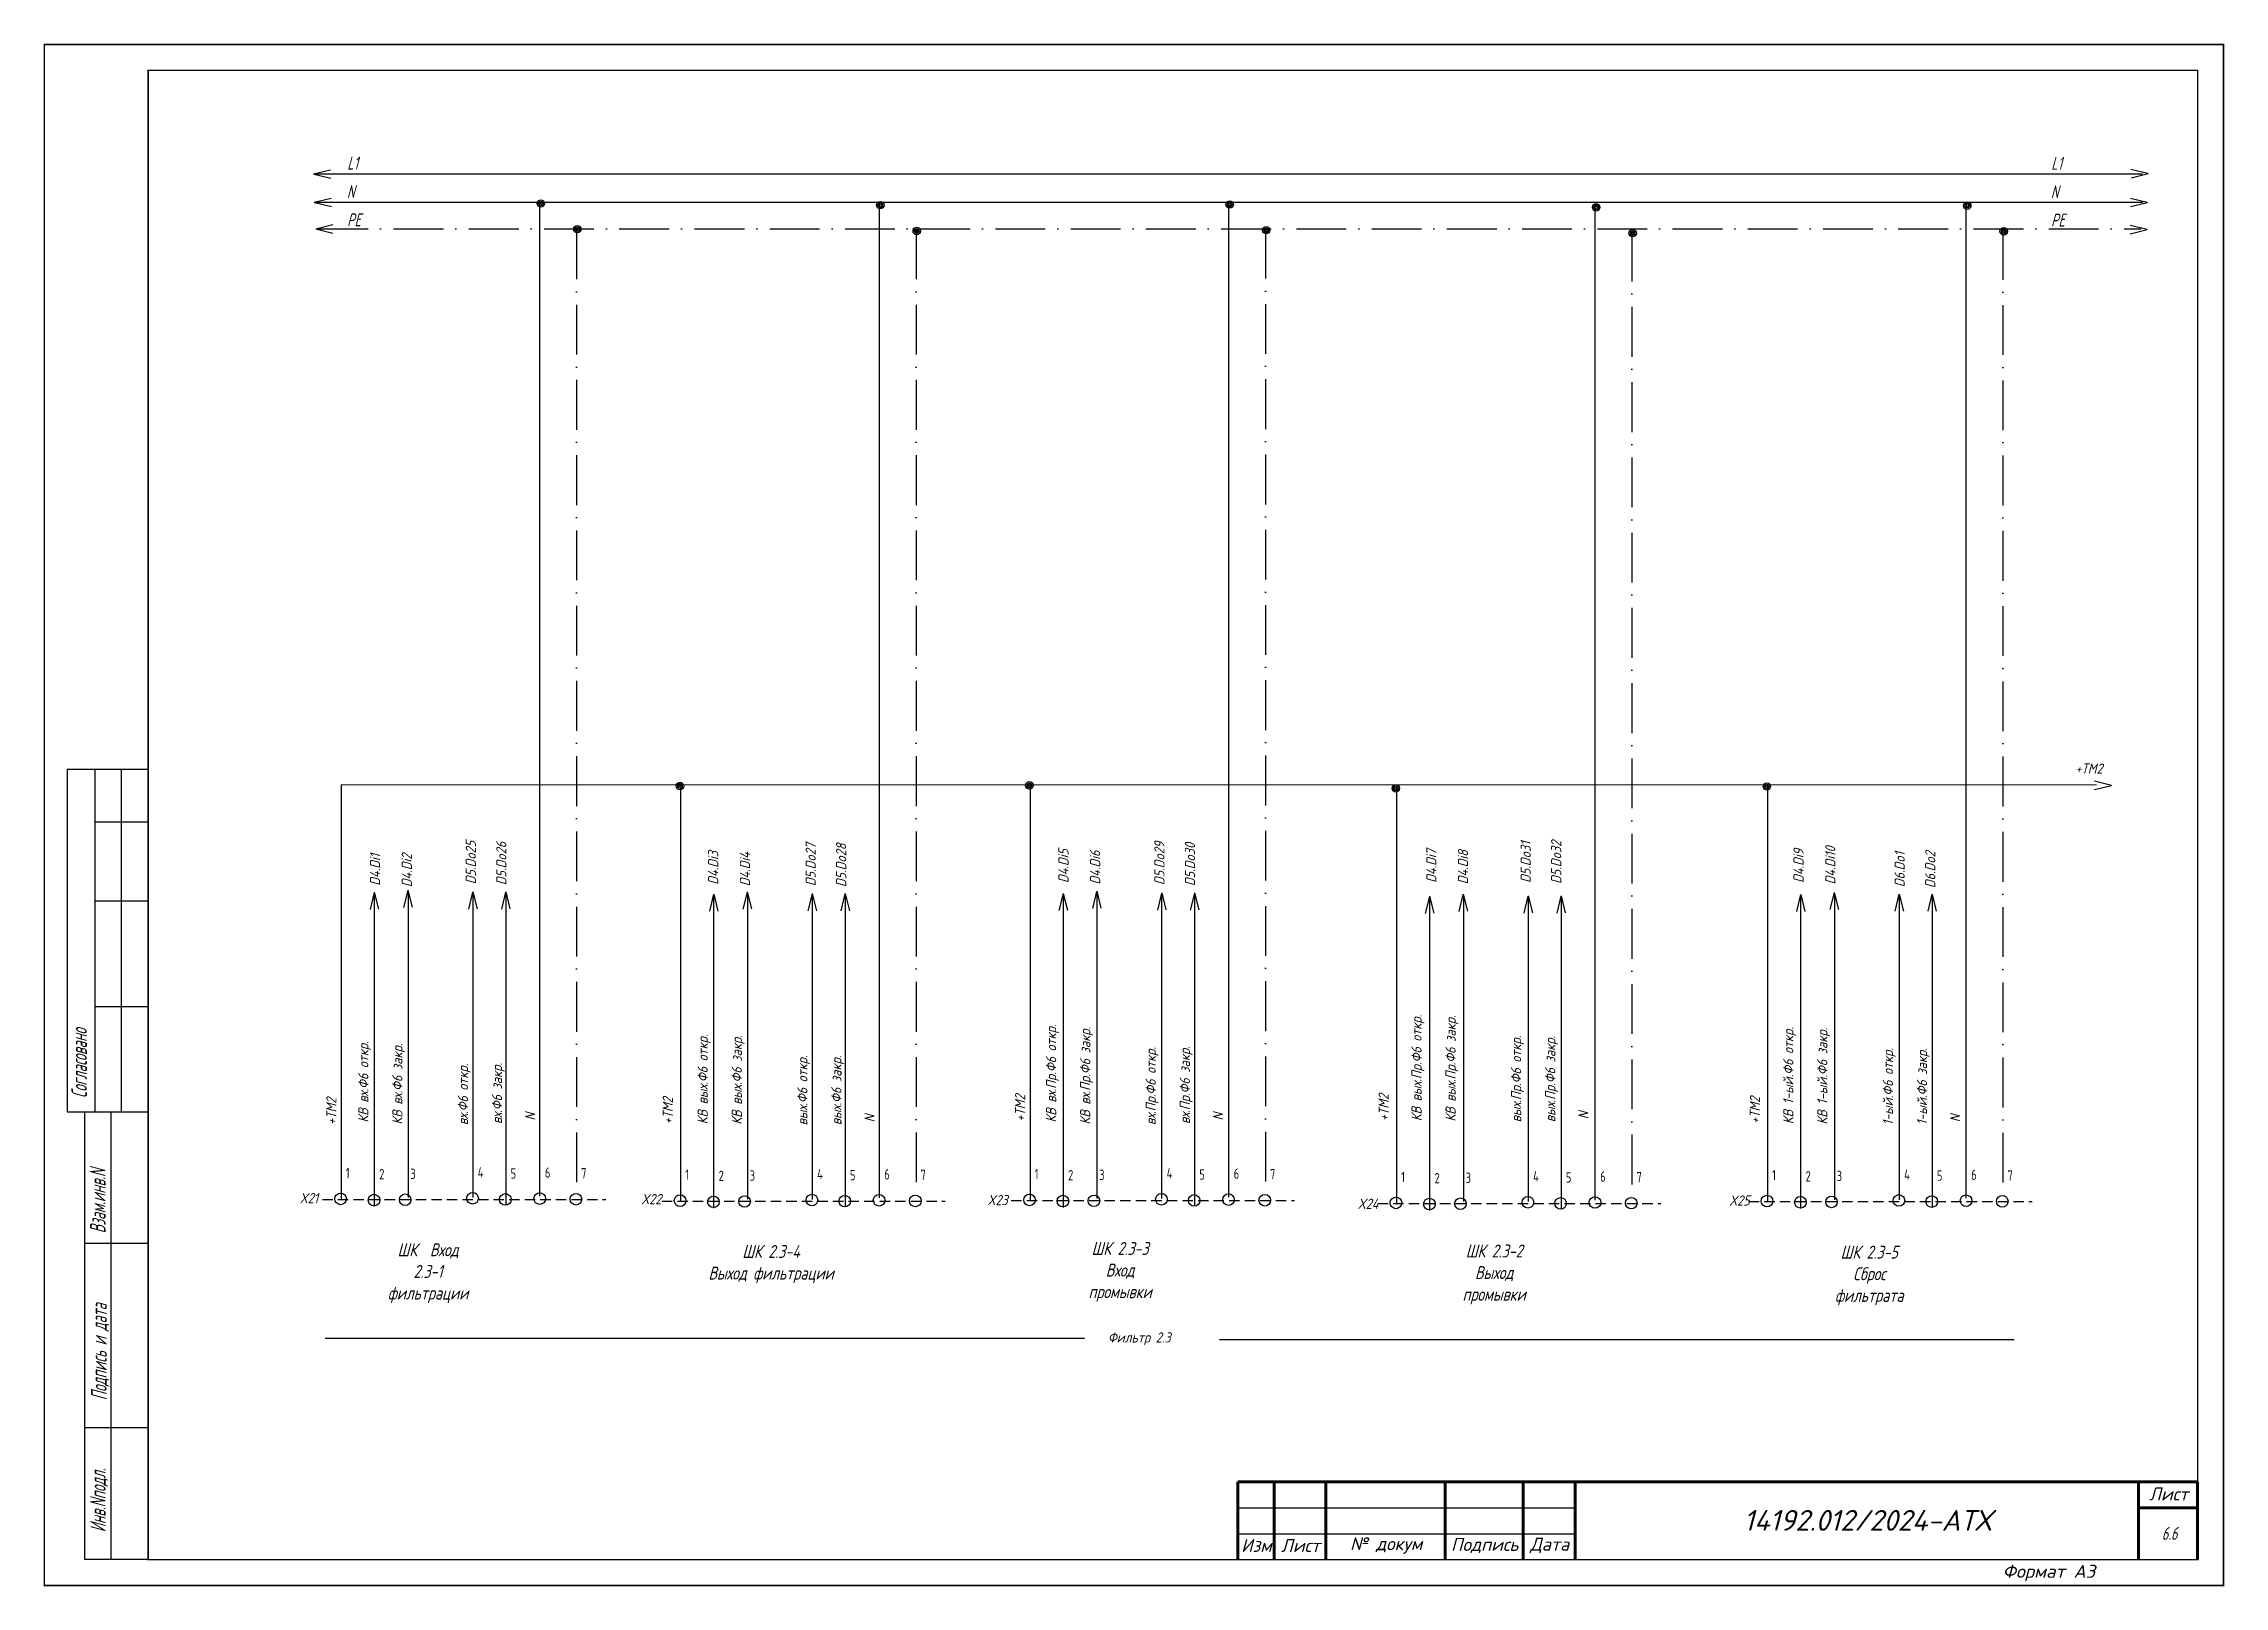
# Model space of a CAD drawing. Header units: millimetres. Extents: x 1463 to 10524, y 7125 to 13164.
# Drawn here: x 5186.1 to 5606.4, y 9092.5 to 9389.8 of the extents above; entities that cross this region are included whole.
import ezdxf
from ezdxf.enums import TextEntityAlignment as Align

# ---------------------------------------------------------------- set-up
doc = ezdxf.new("R2010")
doc.units = ezdxf.units.MM
doc.header["$LTSCALE"] = 4
for name, pattern in [('ACAD_ISO10W100', [18, 12, -3, 0, -3]), ('DASHED', [0.75, 0.5, -0.25]), ('SolidLine', [0])]:
    doc.linetypes.add(name, pattern=pattern)
for name, color, linetype in [('LOC', 8, 'Continuous'), ('RED_2.5mm^2', 1, 'Continuous'), ('SYMS', 7, 'Continuous'), ('Вспомогательная', 1, 'Continuous'), ('Текст', 2, 'Continuous')]:
    doc.layers.add(name, color=color, linetype=linetype)
for name, color, linetype, lineweight in [('RAMKA', 7, 'Continuous', 25), ('SHTAMP', 7, 'SolidLine', 25), ('Основеая', 5, 'Continuous', 60), ('СХЕМА', 7, 'Continuous', 25)]:
    doc.layers.add(name, color=color, linetype=linetype, lineweight=lineweight)
doc.styles.add('COTES', font='cs_gost2304.shx', dxfattribs={"width": 0.75, "oblique": 15})
doc.styles.add('ISOCPEUR', font='isocpeui.ttf')
doc.styles.add('Simplex00.10.00', font='simplex.shx')
doc.styles.add('Simplex25.085.15', font='GOST_A.TTF', dxfattribs={"width": 0.85, "oblique": 15, "height": 2.5})
doc.styles.add('WD', font='romans.shx')
doc.styles.add('ГОСТ', font='isocpeur.ttf', dxfattribs={"oblique": 15})
doc.styles.add('Стиль мой-1', font='GOST_A.TTF', dxfattribs={"width": 0.85, "oblique": 15, "height": 2.5})

msp = doc.modelspace()

# ---------------------------------------------------------------- texts
at = {"style": 'Simplex25.085.15', "oblique": 15}
for s, height, width, p in [('L1', 2.5, 0.85, (5244.61, 9365.56)), ('L1', 2.5, 0.85, (5573.02, 9365.52)), ('N', 2.5, 0.85, (5244.54, 9360.08)), ('N', 2.5, 0.85, (5572.94, 9360.04)), ('PE', 2.5, 0.85, (5244.59, 9354.61)), ('PE', 2.5, 0.85, (5572.99, 9354.57)), ('+ТМ2', 1.961, 1.083459, (5577.67, 9249.14)), ('X21', 1.961, 1.083459, (5235.44, 9166.36)), ('X22', 1.961, 1.083459, (5301.27, 9166.17)), ('X23', 1.961, 1.083459, (5367.99, 9165.99)), ('X24', 1.961, 1.083459, (5439.36, 9165.27)), ('X25', 1.961, 1.083459, (5510.96, 9165.91)), ('Фильтр 2.3', 1.961, 1.083459, (5391.21, 9139.52))]:
    msp.add_text(s, height=height, dxfattribs=dict(at, width=width)).set_placement(p)
at = {"color": 3, "style": 'Simplex25.085.15', "oblique": 15, "width": 1.083459}
for s, p in [('D4.Di2', (5257.06, 9227.26)), ('D5.Do25', (5269.4, 9227.84)), ('D5.Do26', (5275.28, 9227.65)), ('D4.Di3', (5316.12, 9227.74)), ('D4.Di4', (5322.24, 9227.44)), ('D5.Do27', (5334.9, 9227.47)), ('D5.Do28', (5340.78, 9227.28)), ('D4.Di5', (5383.62, 9228.07)), ('D4.Di6', (5389.74, 9227.78)), ('D5.Do29', (5402.12, 9227.67)), ('D5.Do30', (5408.01, 9227.48)), ('D4.Di7', (5454.52, 9228.11)), ('D4.Di8', (5460.64, 9227.82)), ('D5.Do31', (5472.71, 9228.09)), ('D5.Do32', (5478.59, 9227.9)), ('D4.Di9', (5525.3, 9228.1)), ('D4.Di10', (5531.42, 9227.81)), ('D6.Do1', (5544.79, 9227.27)), ('D6.Do2', (5550.68, 9227.08)), ('D4.Di1', (5250.94, 9227.55))]:
    msp.add_text(s, height=1.961, rotation=90, dxfattribs=at).set_placement(p)
at = {"style": 'Simplex25.085.15', "oblique": 15, "width": 1.083459}
for s, height, p in [('КВ вх.Пр.Ф6 откр.', 1.9613, (5381.25, 9181.91)), ('КВ вых.Пр.Ф6 откр.', 1.9613, (5451.67, 9182.16)), ('КВ вых.Пр.Ф6 закр.', 1.9613, (5458.24, 9182.09)), ('КВ вх.Ф6 откр.', 1.9613, (5248.69, 9181.9)), ('КВ вх.Ф6 закр.', 1.9613, (5255.26, 9181.51)), ('КВ вых.Ф6 откр.', 1.9613, (5314.1, 9181.57)), ('КВ вых.Ф6 закр.', 1.9613, (5320.67, 9181.5)), ('КВ вх.Пр.Ф6 закр.', 1.9613, (5387.82, 9181.52)), ('вх.Пр.Ф6 откр.', 1.9613, (5400.45, 9181.41)), ('вх.Пр.Ф6 закр.', 1.9613, (5407.02, 9181.63)), ('вых.Пр.Ф6 откр.', 1.9613, (5470.87, 9181.95)), ('вых.Пр.Ф6 закр.', 1.9613, (5477.44, 9181.98)), ('КВ 1-ый.Ф6 откр.', 1.9613, (5523.32, 9181.59)), ('КВ 1-ый.Ф6 закр.', 1.9613, (5529.88, 9181.52)), ('1-ый.Ф6 откр.', 1.9613, (5542.52, 9181.38)), ('вх.Ф6 откр.', 1.9613, (5267.89, 9181.4)), ('вх.Ф6 закр.', 1.9613, (5274.46, 9181.62)), ('вых.Ф6 откр.', 1.9613, (5333.3, 9181.36)), ('вых.Ф6 закр.', 1.9613, (5339.87, 9181.4)), ('1-ый.Ф6 закр.', 1.9613, (5549.09, 9181.42)), ('+ТМ2', 1.961, (5242.54, 9181.45)), ('N', 1.96, (5280.85, 9182.29)), ('+ТМ2', 1.961, (5307.37, 9181.54)), ('N', 1.96, (5346.27, 9181.95)), ('+ТМ2', 1.961, (5375.27, 9182.08)), ('N', 1.96, (5413.42, 9182.3)), ('+ТМ2', 1.961, (5445.34, 9182.18)), ('N', 1.96, (5483.84, 9182.54)), ('+ТМ2', 1.961, (5516.89, 9181.64)), ('N', 1.96, (5555.48, 9181.97))]:
    msp.add_text(s, height=height, rotation=90, dxfattribs=at).set_placement(p)
at = {"color": 7, "lineweight": 25, "insert": (5594.34, 9103.99), "char_height": 2.5, "attachment_point": 1, "style": 'Стиль мой-1'}
msp.add_mtext_dynamic_manual_height_columns('6.6', width=5.3031, gutter_width=12.5, heights=[0], dxfattribs=at)
at = {"layer": 'SHTAMP', "color": 0, "style": 'ISOCPEUR'}
msp.add_text('14192.012/2024-АТХ', height=4, dxfattribs=at).set_placement((5537.58, 9103.25), align=Align.CENTER)
at = {"layer": 'SYMS', "linetype": 'Continuous', "char_height": 2.5, "attachment_point": 2}
for s, insert, width in [('{\\Fsimplex|c204;\\Q15;\\W0.75;\\C0;ШК  Вход 2.3-1 фильтрации}', (5260.18, 9158.64), 16.2192), ('{\\Fsimplex|c204;\\Q15;\\W0.75;\\C0;ШК 2.3-3\\PВход промывки}', (5393.56, 9158.9), 16.2192), ('{\\Fsimplex|c204;\\Q15;\\W0.75;\\C0;ШК 2.3-2 Выход промывки}', (5465.65, 9158.41), 16.2192), ('{\\Fsimplex|c204;\\Q15;\\W0.75;\\C0;ШК 2.3-4\\PВыход фильтрации}', (5326.29, 9158.32), 27.2347), ('{\\Fsimplex|c204;\\Q15;\\W0.75;\\C0;ШК 2.3-5\\PСброс фильтрата}', (5537.94, 9158.19), 16.2192)]:
    msp.add_mtext(s, dxfattribs=dict(at, insert=insert, width=width))

# ---------------------------------------------------------------- blocks, each defined once
blk = doc.blocks.new('Формат А3')
at = {"color": 0, "linetype": 'Continuous', "const_width": 0.3}
for points in [[(-420, 297), (0, 297), (0, 0), (-420, 0)], [(-400, 5), (-400, 292), (-5, 292), (-5, 5)]]:
    blk.add_lwpolyline(points, close=True, dxfattribs=at)
at = {"color": 0, "linetype": 'Continuous', "style": 'Simplex00.10.00', "oblique": 15}
blk.add_text('Формат А3', height=2.5, dxfattribs=at).set_placement((-33.67, 2.75), align=Align.MIDDLE_CENTER)
blk = doc.blocks.new('A$C73A268AF')
at = {"lineweight": 30}
for p, q in [((4.57, 157.46), (20.05, 157.46)), ((4.57, 157.46), (4.57, 91.46)), ((9.89, 157.46), (9.89, 91.46)), ((14.97, 157.46), (14.97, 91.46)), ((9.89, 147.31), (20.05, 147.31)), ((9.89, 132.08), (20.05, 132.08)), ((9.89, 111.77), (20.05, 111.77)), ((4.57, 91.46), (20.05, 91.46)), ((7.96, 5.15), (7.96, 91.46)), ((13.04, 5.15), (13.04, 91.46)), ((20.15, 66.08), (7.96, 66.08)), ((20.15, 30.54), (7.96, 30.54))]:
    blk.add_line(p, q, dxfattribs=at)
blk.add_lwpolyline([(20.15, 5.15), (7.96, 5.15)], dxfattribs=at)
at = {"layer": 'Вспомогательная', "color": 7}
for p, q in [((230.15, 15.15), (295.15, 15.15)), ((230.15, 10.15), (295.15, 10.15)), ((230.15, 5.15), (295.15, 5.15))]:
    blk.add_line(p, q, dxfattribs=at)
at = {"layer": 'Основеая', "color": 7}
for p, q in [((230.15, 20.15), (230.15, 5.15)), ((415.15, 20.15), (230.15, 20.15)), ((237.15, 20.15), (237.15, 5.15)), ((247.15, 20.15), (247.15, 5.15)), ((270.15, 20.15), (270.15, 5.15)), ((285.15, 20.15), (285.15, 5.15)), ((295.15, 20.15), (295.15, 5.15)), ((403.72, 20.15), (403.72, 5.15)), ((415.15, 20.15), (415.15, 5.15)), ((403.72, 15.15), (415.15, 15.15))]:
    blk.add_line(p, q, dxfattribs=at)
blk.add_blockref('Формат А3', (420.15, 0.15))
at = {"layer": 'RAMKA', "style": 'COTES', "oblique": 15, "width": 0.75}
for s, p in [('Согласовано', (8.35, 94.1)), ('Взам.инв.N', (11.94, 68.02)), ('Подпись и дата', (12.17, 35.86)), ('Инв.Nподл.', (11.97, 10.43))]:
    blk.add_text(s, height=3, rotation=90, dxfattribs=at).set_placement(p)
at = {"layer": 'Текст', "color": 7, "char_height": 2.5, "style": 'ГОСТ'}
for s, insert, width, attachment_point in [('{\\fISOCPEUR|b0|i0|c204|p34;Лист}', (413.32, 17.81), 11.4585, 6), ('{\\fISOCPEUR|b0|i0|c204|p34;Изм}', (233.75, 7.88), 7, 5), ('{\\fISOCPEUR|b0|i0|c204|p34;Лист}', (242.25, 7.88), 10, 5), ('{\\fISOCPEUR|b0|i0|c204|p34;№ докум}', (258.75, 7.88), 23, 5), ('{\\fISOCPEUR|b0|i0|c204|p34;Подпись}', (277.75, 7.88), 15, 5), ('{\\fISOCPEUR|b0|i0|c204|p34;Дата}', (290.25, 7.88), 10, 5)]:
    blk.add_mtext(s, dxfattribs=dict(at, insert=insert, width=width, attachment_point=attachment_point))
blk = doc.blocks.new('WDDOT')
for radius in [0.72, 0.449, 0.223]:
    blk.add_circle((0, 0), radius)
blk = doc.blocks.new('VT0W02')
blk.add_circle((0, 0), 0.0699)
at = {"style": 'WD'}
for tag, p, width in [('INST', (0.062, 0.42), 0.7), ('LOC', (0.062, 0.25), 0.7), ('DESC1', (0.053, -0.385), 0.8)]:
    blk.add_attdef(tag, p, '', height=0.125, dxfattribs=dict(at, width=width))
at = {"style": 'WD', "flags": 1}
for tag, p, height in [('X4TERM01', (-0.07, 0), 0.0125), ('X4TERMDESC01', (-0.055, -0.023), 0.025), ('X2TERMDESC01', (-0.006, 0.029), 0.025), ('STRIPSEQ', (0, 0), 0.00125), ('X2TERM01', (0, 0.07), 0.0125), ('X1TERMDESC01', (0.039, -0.003), 0.025), ('X1TERM01', (0.07, 0), 0.0125), ('LINKTERM', (0, -0.002), 0.00125), ('X8TERM01', (0, -0.07), 0.0125), ('X8TERMDESC01', (0, -0.054), 0.025)]:
    blk.add_attdef(tag, p, '', height=height, dxfattribs=at)
at = {"linetype": 'Continuous', "style": 'WD'}
for tag, p, height, width, flags in [('WIRENO', (0.062, 0.094), 0.125, 0.8, 8), ('TAGSTRIP', (0.053, -0.229), 0.125, 0.9, 8), ('DESC2', (0.053, -0.541), 0.125, 0.8, 8), ('CAT', (0.213, -0.406), 0.109, 0.8, 1), ('DESC3', (0.053, -0.698), 0.125, 0.8, 8)]:
    blk.add_attdef(tag, p, '', height=height, dxfattribs=dict(at, width=width, flags=flags))
at = {"linetype": 'Continuous', "style": 'WD', "width": 0.8, "flags": 1}
blk.add_attdef('MFG', text='', height=0.109, dxfattribs=at).set_placement((0.088, -0.406), align=Align.RIGHT)
at = {"style": 'WD', "width": 0.7, "flags": 1}
blk.add_attdef('ASSYCODE', (0.062, -0.281), '', height=0.01, dxfattribs=at)

# ---------------------------------------------------------------- linework, layer by layer
at = {"linetype": 'DASHED'}
for p, q in [((5239.82, 9167.1), (5294.42, 9167.1)), ((5305.23, 9166.77), (5359.83, 9166.77)), ((5372.58, 9166.9), (5427.18, 9166.9)), ((5443.21, 9166.34), (5497.81, 9166.34)), ((5514.72, 9166.69), (5569.32, 9166.69))]:
    msp.add_line(p, q, dxfattribs=at)
at = {"color": 7, "ltscale": 0.2}
for p, q in [((5386.73, 9140.27), (5240.33, 9140.27)), ((5412.69, 9140.1), (5565.87, 9140.1))]:
    msp.add_line(p, q, dxfattribs=at)
at = {"layer": 'RED_2.5mm^2', "linetype": 'Continuous', "ltscale": 0.2}
for p, q in [((5238.65, 9364.74), (5590.63, 9364.74)), ((5238.25, 9359.26), (5590.67, 9359.26)), ((5281.69, 9359.18), (5281.69, 9167.75)), ((5347.11, 9359.18), (5347.11, 9167.41)), ((5414.46, 9359.31), (5414.46, 9167.55)), ((5485.09, 9358.75), (5485.09, 9166.98)), ((5556.59, 9359.1), (5556.59, 9167.33)), ((5243.45, 9246.99), (5243.45, 9167.16)), ((5376.22, 9246.91), (5376.22, 9166.96)), ((5518.35, 9246.72), (5518.35, 9166.74)), ((5308.87, 9246.44), (5308.87, 9166.82)), ((5446.85, 9246.51), (5446.85, 9166.39)), ((5249.8, 9225.97), (5249.8, 9165.74)), ((5256.35, 9226.13), (5256.35, 9167.46)), ((5268.8, 9226.23), (5268.8, 9167.45)), ((5275.15, 9226.26), (5275.15, 9166.03)), ((5315.22, 9225.64), (5315.22, 9165.4)), ((5321.76, 9225.79), (5321.76, 9167.12)), ((5334.22, 9225.9), (5334.22, 9167.11)), ((5340.56, 9225.93), (5340.56, 9165.69)), ((5382.57, 9225.77), (5382.57, 9165.54)), ((5389.11, 9225.93), (5389.11, 9167.26)), ((5401.57, 9226.04), (5401.57, 9167.25)), ((5407.91, 9226.06), (5407.91, 9165.83)), ((5531.25, 9225.71), (5531.25, 9167.04)), ((5543.7, 9225.82), (5543.7, 9167.03)), ((5550.05, 9225.85), (5550.05, 9165.61)), ((5453.2, 9225.21), (5453.2, 9164.97)), ((5459.74, 9225.36), (5459.74, 9166.69)), ((5472.19, 9225.47), (5472.19, 9166.68)), ((5478.54, 9225.5), (5478.54, 9165.26)), ((5524.7, 9225.56), (5524.7, 9165.32))]:
    msp.add_line(p, q, dxfattribs=at)
at = {"layer": 'RED_2.5mm^2', "linetype": 'ACAD_ISO10W100', "ltscale": 0.2}
for p, q in [((5239.05, 9354.11), (5590.27, 9354.11)), ((5288.82, 9354.01), (5288.82, 9168.74)), ((5354.23, 9354.01), (5354.23, 9168.4)), ((5421.58, 9354.14), (5421.58, 9168.54)), ((5492.21, 9353.58), (5492.21, 9167.97)), ((5563.71, 9353.93), (5563.71, 9168.33))]:
    msp.add_line(p, q, dxfattribs=at)
at = {"layer": 'SYMS', "linetype": 'Continuous', "ltscale": 0.2}
for p, q in [((5238.13, 9364.71), (5241.4, 9365.52)), ((5238.17, 9364.68), (5241.44, 9363.88)), ((5591.66, 9364.77), (5588.39, 9365.57)), ((5591.69, 9364.74), (5588.42, 9363.92)), ((5238.25, 9359.26), (5241.52, 9360.07)), ((5238.29, 9359.22), (5241.55, 9358.43)), ((5591.54, 9359.2), (5588.28, 9360)), ((5591.58, 9359.17), (5588.31, 9358.35)), ((5238.54, 9354.16), (5241.81, 9354.97)), ((5238.57, 9354.12), (5241.84, 9353.32)), ((5591.49, 9353.98), (5588.22, 9354.78)), ((5591.53, 9353.95), (5588.25, 9353.14)), ((5584.62, 9246.87), (5581.36, 9247.67)), ((5584.66, 9246.83), (5581.39, 9246.02)), ((5249.8, 9226.25), (5249, 9222.98)), ((5249.83, 9226.28), (5250.64, 9223.01)), ((5256.26, 9226.64), (5255.46, 9223.37)), ((5256.29, 9226.68), (5257.1, 9223.41)), ((5268.78, 9226.31), (5267.99, 9223.05)), ((5268.82, 9226.35), (5269.63, 9223.08)), ((5275.13, 9226.31), (5274.33, 9223.05)), ((5275.16, 9226.35), (5275.97, 9223.08)), ((5315.21, 9225.91), (5314.41, 9222.64)), ((5315.25, 9225.95), (5316.06, 9222.67)), ((5321.67, 9226.31), (5320.87, 9223.04)), ((5321.71, 9226.34), (5322.52, 9223.07)), ((5334.2, 9225.98), (5333.4, 9222.71)), ((5334.23, 9226.02), (5335.04, 9222.74)), ((5340.54, 9225.98), (5339.74, 9222.71)), ((5340.58, 9226.02), (5341.39, 9222.74)), ((5382.56, 9226.05), (5381.76, 9222.78)), ((5382.6, 9226.08), (5383.41, 9222.81)), ((5389.02, 9226.44), (5388.22, 9223.18)), ((5389.06, 9226.48), (5389.87, 9223.21)), ((5401.55, 9226.12), (5400.75, 9222.85)), ((5401.58, 9226.15), (5402.39, 9222.88)), ((5407.89, 9226.12), (5407.09, 9222.85)), ((5407.93, 9226.15), (5408.74, 9222.88)), ((5459.65, 9225.88), (5458.85, 9222.61)), ((5459.68, 9225.91), (5460.49, 9222.64)), ((5472.21, 9225.59), (5473.02, 9222.31)), ((5478.55, 9225.59), (5479.37, 9222.31)), ((5524.7, 9225.83), (5523.9, 9222.56)), ((5524.73, 9225.87), (5525.54, 9222.6)), ((5531.16, 9226.23), (5530.36, 9222.96)), ((5531.19, 9226.27), (5532, 9222.99)), ((5543.68, 9225.9), (5542.88, 9222.63)), ((5543.72, 9225.94), (5544.53, 9222.67)), ((5550.03, 9225.9), (5549.23, 9222.63)), ((5550.06, 9225.94), (5550.87, 9222.67)), ((5453.19, 9225.48), (5452.39, 9222.21)), ((5453.22, 9225.52), (5454.03, 9222.25)), ((5472.17, 9225.55), (5471.38, 9222.28)), ((5478.52, 9225.55), (5477.72, 9222.28))]:
    msp.add_line(p, q, dxfattribs=at)
at = {"layer": 'СХЕМА', "color": 1, "linetype": 'Continuous', "lineweight": 20, "ltscale": 30}
msp.add_line((5581.72, 9246.99), (5243.44, 9246.99), dxfattribs=at)

# ---------------------------------------------------------------- block references
at = {"ltscale": 1.2}
msp.add_blockref('A$C73A268AF', (5186.09, 9092.53), dxfattribs=at)
at = {"layer": 'SYMS', "linetype": 'Continuous', "ltscale": 0.2}
for p in [(5281.93, 9359.02), (5347.34, 9358.69), (5414.69, 9358.82), (5485.32, 9358.26), (5556.83, 9358.61), (5288.96, 9354.07), (5354.37, 9353.73), (5421.72, 9353.87), (5492.35, 9353.3), (5563.86, 9353.65), (5308.73, 9246.75), (5376.08, 9246.89), (5446.7, 9246.32), (5518.21, 9246.67)]:
    msp.add_blockref('WDDOT', p, dxfattribs=at)
ref = msp.add_blockref('VT0W02', (5243.34, 9167.2), dxfattribs=dict(at, xscale=16, yscale=16, zscale=16))
ref.add_attrib('LOC', '1', (5244.34, 9171.2), dxfattribs={"layer": 'LOC', "height": 2, "style": 'WD', "width": 0.7})
ref = msp.add_blockref('VT0W02', (5249.78, 9166.96), dxfattribs=dict(at, xscale=16, yscale=16, zscale=16))
ref.add_attrib('LOC', '2', (5250.78, 9170.96), dxfattribs={"layer": 'LOC', "height": 2, "style": 'WD', "width": 0.7})
ref = msp.add_blockref('VT0W02', (5255.77, 9167.03), dxfattribs=dict(at, xscale=16, yscale=16, zscale=16))
ref.add_attrib('LOC', '3', (5256.77, 9171.03), dxfattribs={"layer": 'LOC', "height": 2, "style": 'WD', "width": 0.7})
ref = msp.add_blockref('VT0W02', (5268.77, 9167.32), dxfattribs=dict(at, xscale=16, yscale=16, zscale=16))
ref.add_attrib('LOC', '4', (5269.77, 9171.32), dxfattribs={"layer": 'LOC', "height": 2, "style": 'WD', "width": 0.7})
ref = msp.add_blockref('VT0W02', (5275.08, 9167.09), dxfattribs=dict(at, xscale=16, yscale=16, zscale=16))
ref.add_attrib('LOC', '5', (5276.08, 9171.09), dxfattribs={"layer": 'LOC', "height": 2, "style": 'WD', "width": 0.7})
ref = msp.add_blockref('VT0W02', (5281.7, 9167.26), dxfattribs=dict(at, xscale=16, yscale=16, zscale=16))
ref.add_attrib('LOC', '6', (5282.7, 9171.26), dxfattribs={"layer": 'LOC', "height": 2, "style": 'WD', "width": 0.7})
ref = msp.add_blockref('VT0W02', (5288.69, 9167.14), dxfattribs=dict(at, xscale=16, yscale=16, zscale=16))
ref.add_attrib('LOC', '7', (5289.69, 9171.14), dxfattribs={"layer": 'LOC', "height": 2, "style": 'WD', "width": 0.7})
ref = msp.add_blockref('VT0W02', (5308.76, 9166.86), dxfattribs=dict(at, xscale=16, yscale=16, zscale=16))
ref.add_attrib('LOC', '1', (5309.76, 9170.86), dxfattribs={"layer": 'LOC', "height": 2, "style": 'WD', "width": 0.7})
ref = msp.add_blockref('VT0W02', (5315.19, 9166.63), dxfattribs=dict(at, xscale=16, yscale=16, zscale=16))
ref.add_attrib('LOC', '2', (5316.19, 9170.63), dxfattribs={"layer": 'LOC', "height": 2, "style": 'WD', "width": 0.7})
ref = msp.add_blockref('VT0W02', (5321.18, 9166.7), dxfattribs=dict(at, xscale=16, yscale=16, zscale=16))
ref.add_attrib('LOC', '3', (5322.18, 9170.7), dxfattribs={"layer": 'LOC', "height": 2, "style": 'WD', "width": 0.7})
ref = msp.add_blockref('VT0W02', (5334.18, 9166.98), dxfattribs=dict(at, xscale=16, yscale=16, zscale=16))
ref.add_attrib('LOC', '4', (5335.18, 9170.98), dxfattribs={"layer": 'LOC', "height": 2, "style": 'WD', "width": 0.7})
ref = msp.add_blockref('VT0W02', (5340.49, 9166.76), dxfattribs=dict(at, xscale=16, yscale=16, zscale=16))
ref.add_attrib('LOC', '5', (5341.49, 9170.76), dxfattribs={"layer": 'LOC', "height": 2, "style": 'WD', "width": 0.7})
ref = msp.add_blockref('VT0W02', (5347.11, 9166.93), dxfattribs=dict(at, xscale=16, yscale=16, zscale=16))
ref.add_attrib('LOC', '6', (5348.11, 9170.93), dxfattribs={"layer": 'LOC', "height": 2, "style": 'WD', "width": 0.7})
ref = msp.add_blockref('VT0W02', (5354.1, 9166.81), dxfattribs=dict(at, xscale=16, yscale=16, zscale=16))
ref.add_attrib('LOC', '7', (5355.1, 9170.81), dxfattribs={"layer": 'LOC', "height": 2, "style": 'WD', "width": 0.7})
ref = msp.add_blockref('VT0W02', (5376.11, 9167), dxfattribs=dict(at, xscale=16, yscale=16, zscale=16))
ref.add_attrib('LOC', '1', (5377.11, 9171), dxfattribs={"layer": 'LOC', "height": 2, "style": 'WD', "width": 0.7})
ref = msp.add_blockref('VT0W02', (5382.54, 9166.77), dxfattribs=dict(at, xscale=16, yscale=16, zscale=16))
ref.add_attrib('LOC', '2', (5383.54, 9170.77), dxfattribs={"layer": 'LOC', "height": 2, "style": 'WD', "width": 0.7})
ref = msp.add_blockref('VT0W02', (5388.53, 9166.83), dxfattribs=dict(at, xscale=16, yscale=16, zscale=16))
ref.add_attrib('LOC', '3', (5389.53, 9170.83), dxfattribs={"layer": 'LOC', "height": 2, "style": 'WD', "width": 0.7})
ref = msp.add_blockref('VT0W02', (5401.53, 9167.12), dxfattribs=dict(at, xscale=16, yscale=16, zscale=16))
ref.add_attrib('LOC', '4', (5402.53, 9171.12), dxfattribs={"layer": 'LOC', "height": 2, "style": 'WD', "width": 0.7})
ref = msp.add_blockref('VT0W02', (5407.84, 9166.9), dxfattribs=dict(at, xscale=16, yscale=16, zscale=16))
ref.add_attrib('LOC', '5', (5408.84, 9170.9), dxfattribs={"layer": 'LOC', "height": 2, "style": 'WD', "width": 0.7})
ref = msp.add_blockref('VT0W02', (5414.46, 9167.06), dxfattribs=dict(at, xscale=16, yscale=16, zscale=16))
ref.add_attrib('LOC', '6', (5415.46, 9171.06), dxfattribs={"layer": 'LOC', "height": 2, "style": 'WD', "width": 0.7})
ref = msp.add_blockref('VT0W02', (5421.45, 9166.94), dxfattribs=dict(at, xscale=16, yscale=16, zscale=16))
ref.add_attrib('LOC', '7', (5422.45, 9170.94), dxfattribs={"layer": 'LOC', "height": 2, "style": 'WD', "width": 0.7})
ref = msp.add_blockref('VT0W02', (5446.73, 9166.43), dxfattribs=dict(at, xscale=16, yscale=16, zscale=16))
ref.add_attrib('LOC', '1', (5447.73, 9170.43), dxfattribs={"layer": 'LOC', "height": 2, "style": 'WD', "width": 0.7})
ref = msp.add_blockref('VT0W02', (5453.17, 9166.2), dxfattribs=dict(at, xscale=16, yscale=16, zscale=16))
ref.add_attrib('LOC', '2', (5454.17, 9170.2), dxfattribs={"layer": 'LOC', "height": 2, "style": 'WD', "width": 0.7})
ref = msp.add_blockref('VT0W02', (5459.16, 9166.27), dxfattribs=dict(at, xscale=16, yscale=16, zscale=16))
ref.add_attrib('LOC', '3', (5460.16, 9170.27), dxfattribs={"layer": 'LOC', "height": 2, "style": 'WD', "width": 0.7})
ref = msp.add_blockref('VT0W02', (5472.16, 9166.55), dxfattribs=dict(at, xscale=16, yscale=16, zscale=16))
ref.add_attrib('LOC', '4', (5473.16, 9170.55), dxfattribs={"layer": 'LOC', "height": 2, "style": 'WD', "width": 0.7})
ref = msp.add_blockref('VT0W02', (5478.47, 9166.33), dxfattribs=dict(at, xscale=16, yscale=16, zscale=16))
ref.add_attrib('LOC', '5', (5479.47, 9170.33), dxfattribs={"layer": 'LOC', "height": 2, "style": 'WD', "width": 0.7})
ref = msp.add_blockref('VT0W02', (5485.09, 9166.5), dxfattribs=dict(at, xscale=16, yscale=16, zscale=16))
ref.add_attrib('LOC', '6', (5486.09, 9170.5), dxfattribs={"layer": 'LOC', "height": 2, "style": 'WD', "width": 0.7})
ref = msp.add_blockref('VT0W02', (5492.08, 9166.38), dxfattribs=dict(at, xscale=16, yscale=16, zscale=16))
ref.add_attrib('LOC', '7', (5493.08, 9170.38), dxfattribs={"layer": 'LOC', "height": 2, "style": 'WD', "width": 0.7})
ref = msp.add_blockref('VT0W02', (5518.24, 9166.78), dxfattribs=dict(at, xscale=16, yscale=16, zscale=16))
ref.add_attrib('LOC', '1', (5519.24, 9170.78), dxfattribs={"layer": 'LOC', "height": 2, "style": 'WD', "width": 0.7})
ref = msp.add_blockref('VT0W02', (5524.68, 9166.55), dxfattribs=dict(at, xscale=16, yscale=16, zscale=16))
ref.add_attrib('LOC', '2', (5525.68, 9170.55), dxfattribs={"layer": 'LOC', "height": 2, "style": 'WD', "width": 0.7})
ref = msp.add_blockref('VT0W02', (5530.67, 9166.62), dxfattribs=dict(at, xscale=16, yscale=16, zscale=16))
ref.add_attrib('LOC', '3', (5531.67, 9170.62), dxfattribs={"layer": 'LOC', "height": 2, "style": 'WD', "width": 0.7})
ref = msp.add_blockref('VT0W02', (5543.67, 9166.9), dxfattribs=dict(at, xscale=16, yscale=16, zscale=16))
ref.add_attrib('LOC', '4', (5544.67, 9170.9), dxfattribs={"layer": 'LOC', "height": 2, "style": 'WD', "width": 0.7})
ref = msp.add_blockref('VT0W02', (5549.98, 9166.68), dxfattribs=dict(at, xscale=16, yscale=16, zscale=16))
ref.add_attrib('LOC', '5', (5550.98, 9170.68), dxfattribs={"layer": 'LOC', "height": 2, "style": 'WD', "width": 0.7})
ref = msp.add_blockref('VT0W02', (5556.6, 9166.85), dxfattribs=dict(at, xscale=16, yscale=16, zscale=16))
ref.add_attrib('LOC', '6', (5557.6, 9170.85), dxfattribs={"layer": 'LOC', "height": 2, "style": 'WD', "width": 0.7})
ref = msp.add_blockref('VT0W02', (5563.59, 9166.73), dxfattribs=dict(at, xscale=16, yscale=16, zscale=16))
ref.add_attrib('LOC', '7', (5564.59, 9170.73), dxfattribs={"layer": 'LOC', "height": 2, "style": 'WD', "width": 0.7})

msp.set_redraw_order([(e.dxf.handle, doc.entitydb.next_handle()) for e in msp.query("TEXT MTEXT ATTDEF DIMENSION ARC_DIMENSION")])  # texts and dimensions are drawn at this point

doc.saveas('drawing.dxf')
